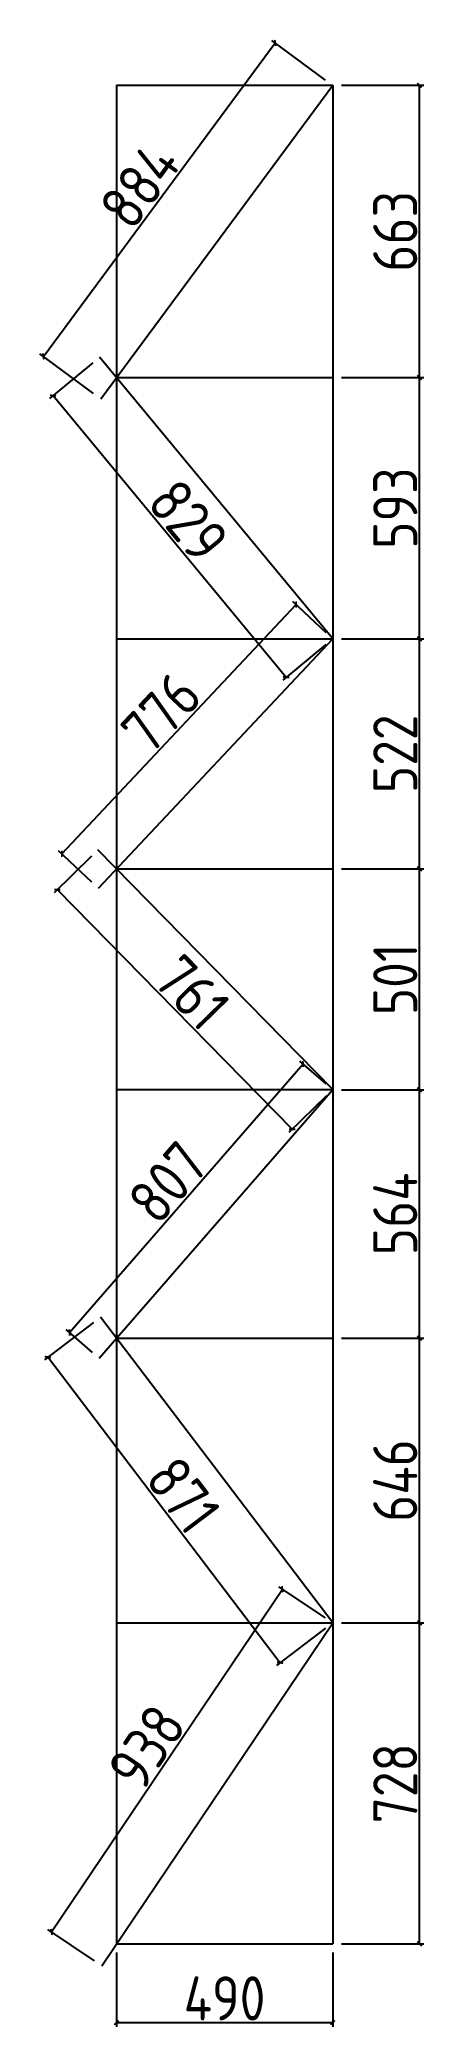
# Model space of a CAD drawing. Extents: x -196983 to 471790, y -783661 to 190401.
# Drawn here: x 102874 to 111585, y -244287 to -199188 of the extents above; entities that cross this region are included whole.
import ezdxf

# ---------------------------------------------------------------- set-up
doc = ezdxf.new("R2010")
doc.units = 0
doc.header["$LTSCALE"] = 1000
doc.header["$MEASUREMENT"] = 0
doc.layers.add('AXIS', color=3, linetype='Continuous')
doc.styles.get("Standard").update_dxf_attribs({"font": 'gbenor.shx', "bigfont": 'gbcbig.shx'})
doc.dimstyles.get("Standard").update_dxf_attribs({"dimscale": 100, "dimtxt": 3.5, "dimasz": 1, "dimexe": 2.5, "dimexo": 3, "dimgap": 1.5, "dimtad": 1, "dimdec": 0, "dimzin": 0, "dimdsep": 46, "dimtxsty": 'Standard', "dimblk": 'ARCHTICK', "dimcen": 0.09, "dimadec": 0, "dimazin": 0, "dimtfac": 1, "dimtdec": 0, "dimtix": 1, "dimtmove": 2, "dimatfit": 3, "dimfxl": 1, "dimtolj": 1, "dimtzin": 0, "dimarcsym": 0})

msp = doc.modelspace()

# ---------------------------------------------------------------- blocks, each defined once
blk = doc.blocks.new('_ArchTick')
at = {"color": 0, "linetype": 'ByBlock', "const_width": 0.4}
blk.add_lwpolyline([(-0.5, -0.5), (0.5, 0.5)], dxfattribs=at)
blk = doc.blocks.new('*D1596')
at = {"layer": 'AXIS', "color": 0, "lineweight": -2}
for p, q in [((104611, -242592), (104611, -244281)), ((109511, -242592), (109511, -244281)), ((104611, -244181), (109511, -244181))]:
    blk.add_line(p, q, dxfattribs=at)
at = {"layer": 'Defpoints', "color": 0}
for p in [(104611, -242392), (109511, -242392), (109511, -244181)]:
    blk.add_point(p, dxfattribs=at)
at = {"layer": 'AXIS', "color": 0, "lineweight": -2, "xscale": 100, "yscale": 100, "zscale": 100, "rotation": 180}
blk.add_blockref('_ArchTick', (104611, -244181), dxfattribs=at)
at = {"layer": 'AXIS', "color": 0, "lineweight": -2, "xscale": 100, "yscale": 100, "zscale": 100}
blk.add_blockref('_ArchTick', (109511, -244181), dxfattribs=at)
at = {"layer": 'AXIS', "color": 0, "insert": (107061, -243631), "char_height": 1000, "attachment_point": 5}
blk.add_mtext('\\A1;490', dxfattribs=at)
blk = doc.blocks.new('*D1597')
at = {"layer": 'AXIS', "color": 0, "lineweight": -2}
for p, q in [((109711, -235112), (111579, -235112)), ((111479, -242392), (111479, -235112)), ((109711, -242392), (111579, -242392))]:
    blk.add_line(p, q, dxfattribs=at)
at = {"layer": 'Defpoints', "color": 0}
for p in [(109511, -235112), (111479, -235112), (109511, -242392)]:
    blk.add_point(p, dxfattribs=at)
at = {"layer": 'AXIS', "color": 0, "lineweight": -2, "xscale": 100, "yscale": 100, "zscale": 100}
for p, rotation in [((111479, -235112), 90), ((111479, -242392), 270)]:
    blk.add_blockref('_ArchTick', p, dxfattribs=dict(at, rotation=rotation))
at = {"layer": 'AXIS', "color": 0, "insert": (110929, -238752), "char_height": 1000, "attachment_point": 5, "rotation": 90}
blk.add_mtext('\\A1;728', dxfattribs=at)
blk = doc.blocks.new('*D1598')
at = {"layer": 'AXIS', "color": 0, "lineweight": -2}
for p, q in [((109711, -228652), (111579, -228652)), ((111479, -235112), (111479, -228652)), ((109711, -235112), (111579, -235112))]:
    blk.add_line(p, q, dxfattribs=at)
at = {"layer": 'Defpoints', "color": 0}
for p in [(109511, -228652), (111479, -228652), (109511, -235112)]:
    blk.add_point(p, dxfattribs=at)
at = {"layer": 'AXIS', "color": 0, "lineweight": -2, "xscale": 100, "yscale": 100, "zscale": 100}
for p, rotation in [((111479, -228652), 90), ((111479, -235112), 270)]:
    blk.add_blockref('_ArchTick', p, dxfattribs=dict(at, rotation=rotation))
at = {"layer": 'AXIS', "color": 0, "insert": (110929, -231882), "char_height": 1000, "attachment_point": 5, "rotation": 90}
blk.add_mtext('\\A1;646', dxfattribs=at)
blk = doc.blocks.new('*D1599')
at = {"layer": 'AXIS', "color": 0, "lineweight": -2}
for p, q in [((109711, -223012), (111579, -223012)), ((111479, -228652), (111479, -223012)), ((109711, -228652), (111579, -228652))]:
    blk.add_line(p, q, dxfattribs=at)
at = {"layer": 'Defpoints', "color": 0}
for p in [(109511, -223012), (111479, -223012), (109511, -228652)]:
    blk.add_point(p, dxfattribs=at)
at = {"layer": 'AXIS', "color": 0, "lineweight": -2, "xscale": 100, "yscale": 100, "zscale": 100}
for p, rotation in [((111479, -223012), 90), ((111479, -228652), 270)]:
    blk.add_blockref('_ArchTick', p, dxfattribs=dict(at, rotation=rotation))
at = {"layer": 'AXIS', "color": 0, "insert": (110929, -225832), "char_height": 1000, "attachment_point": 5, "rotation": 90}
blk.add_mtext('\\A1;564', dxfattribs=at)
blk = doc.blocks.new('*D1600')
at = {"layer": 'AXIS', "color": 0, "lineweight": -2}
for p, q in [((109711, -218002), (111579, -218002)), ((111479, -223012), (111479, -218002)), ((109711, -223012), (111579, -223012))]:
    blk.add_line(p, q, dxfattribs=at)
at = {"layer": 'Defpoints', "color": 0}
for p in [(109511, -218002), (111479, -218002), (109511, -223012)]:
    blk.add_point(p, dxfattribs=at)
at = {"layer": 'AXIS', "color": 0, "lineweight": -2, "xscale": 100, "yscale": 100, "zscale": 100}
for p, rotation in [((111479, -218002), 90), ((111479, -223012), 270)]:
    blk.add_blockref('_ArchTick', p, dxfattribs=dict(at, rotation=rotation))
at = {"layer": 'AXIS', "color": 0, "insert": (110929, -220507), "char_height": 1000, "attachment_point": 5, "rotation": 90}
blk.add_mtext('\\A1;501', dxfattribs=at)
blk = doc.blocks.new('*D1601')
at = {"layer": 'AXIS', "color": 0, "lineweight": -2}
for p, q in [((109711, -212782), (111579, -212782)), ((111479, -218002), (111479, -212782)), ((109711, -218002), (111579, -218002))]:
    blk.add_line(p, q, dxfattribs=at)
at = {"layer": 'Defpoints', "color": 0}
for p in [(109511, -212782), (111479, -212782), (109511, -218002)]:
    blk.add_point(p, dxfattribs=at)
at = {"layer": 'AXIS', "color": 0, "lineweight": -2, "xscale": 100, "yscale": 100, "zscale": 100}
for p, rotation in [((111479, -212782), 90), ((111479, -218002), 270)]:
    blk.add_blockref('_ArchTick', p, dxfattribs=dict(at, rotation=rotation))
at = {"layer": 'AXIS', "color": 0, "insert": (110929, -215392), "char_height": 1000, "attachment_point": 5, "rotation": 90}
blk.add_mtext('\\A1;522', dxfattribs=at)
blk = doc.blocks.new('*D1602')
at = {"layer": 'AXIS', "color": 0, "lineweight": -2}
for p, q in [((109711, -206852), (111579, -206852)), ((111479, -212782), (111479, -206852)), ((109711, -212782), (111579, -212782))]:
    blk.add_line(p, q, dxfattribs=at)
at = {"layer": 'Defpoints', "color": 0}
for p in [(109511, -206852), (111479, -206852), (109511, -212782)]:
    blk.add_point(p, dxfattribs=at)
at = {"layer": 'AXIS', "color": 0, "lineweight": -2, "xscale": 100, "yscale": 100, "zscale": 100}
for p, rotation in [((111479, -206852), 90), ((111479, -212782), 270)]:
    blk.add_blockref('_ArchTick', p, dxfattribs=dict(at, rotation=rotation))
at = {"layer": 'AXIS', "color": 0, "insert": (110929, -209817), "char_height": 1000, "attachment_point": 5, "rotation": 90}
blk.add_mtext('\\A1;593', dxfattribs=at)
blk = doc.blocks.new('*D1603')
at = {"layer": 'AXIS', "color": 0, "lineweight": -2}
for p, q in [((109711, -200222), (111579, -200222)), ((111479, -206852), (111479, -200222)), ((109711, -206852), (111579, -206852))]:
    blk.add_line(p, q, dxfattribs=at)
at = {"layer": 'Defpoints', "color": 0}
for p in [(109511, -200222), (111479, -200222), (109511, -206852)]:
    blk.add_point(p, dxfattribs=at)
at = {"layer": 'AXIS', "color": 0, "lineweight": -2, "xscale": 100, "yscale": 100, "zscale": 100}
for p, rotation in [((111479, -200222), 90), ((111479, -206852), 270)]:
    blk.add_blockref('_ArchTick', p, dxfattribs=dict(at, rotation=rotation))
at = {"layer": 'AXIS', "color": 0, "insert": (110929, -203537), "char_height": 1000, "attachment_point": 5, "rotation": 90}
blk.add_mtext('\\A1;663', dxfattribs=at)
blk = doc.blocks.new('*D1604')
at = {"layer": 'AXIS', "color": 0, "lineweight": -2}
for p, q in [((102954, -206373), (108211, -199261)), ((109350, -200103), (108131, -199202)), ((104094, -207216), (102874, -206314))]:
    blk.add_line(p, q, dxfattribs=at)
at = {"layer": 'Defpoints', "color": 0}
for p in [(108211, -199261), (109511, -200222), (104255, -207334)]:
    blk.add_point(p, dxfattribs=at)
at = {"layer": 'AXIS', "color": 0, "lineweight": -2, "xscale": 100, "yscale": 100, "zscale": 100}
for p, rotation in [((108211, -199261), 53.53319555945743), ((102954, -206373), 233.5331955594575)]:
    blk.add_blockref('_ArchTick', p, dxfattribs=dict(at, rotation=rotation))
at = {"layer": 'AXIS', "color": 0, "insert": (105140, -202490), "char_height": 1000, "attachment_point": 5, "rotation": 53.5332}
blk.add_mtext('\\A1;884', dxfattribs=at)
blk = doc.blocks.new('*D1605')
at = {"layer": 'AXIS', "color": 0, "lineweight": -2}
for p, q in [((104075, -206517), (103097, -207325)), ((103174, -207261), (108456, -213654)), ((109357, -212909), (108379, -213718))]:
    blk.add_line(p, q, dxfattribs=at)
at = {"layer": 'Defpoints', "color": 0}
for p in [(104229, -206389), (109511, -212782), (108456, -213654)]:
    blk.add_point(p, dxfattribs=at)
at = {"layer": 'AXIS', "color": 0, "lineweight": -2, "xscale": 100, "yscale": 100, "zscale": 100}
for p, rotation in [((103174, -207261), 129.567157939693), ((108456, -213654), 309.5671579396931)]:
    blk.add_blockref('_ArchTick', p, dxfattribs=dict(at, rotation=rotation))
at = {"layer": 'AXIS', "color": 0, "insert": (106239, -210107), "char_height": 1000, "attachment_point": 5, "rotation": 309.5672}
blk.add_mtext('\\A1;829', dxfattribs=at)
blk = doc.blocks.new('*D1606')
at = {"layer": 'AXIS', "color": 0, "lineweight": -2}
for p, q in [((109365, -212645), (108610, -211936)), ((103373, -217662), (108683, -212005)), ((104055, -218302), (103300, -217594))]:
    blk.add_line(p, q, dxfattribs=at)
at = {"layer": 'Defpoints', "color": 0}
for p in [(108683, -212005), (109511, -212782), (104201, -218439)]:
    blk.add_point(p, dxfattribs=at)
at = {"layer": 'AXIS', "color": 0, "lineweight": -2, "xscale": 100, "yscale": 100, "zscale": 100}
for p, rotation in [((108683, -212005), 46.81112079219076), ((103373, -217662), 226.8111207921908)]:
    blk.add_blockref('_ArchTick', p, dxfattribs=dict(at, rotation=rotation))
at = {"layer": 'AXIS', "color": 0, "insert": (105627, -214457), "char_height": 1000, "attachment_point": 5, "rotation": 46.8111}
blk.add_mtext('\\A1;776', dxfattribs=at)
blk = doc.blocks.new('*D1607')
at = {"layer": 'AXIS', "color": 0, "lineweight": -2}
for p, q in [((104049, -217713), (103200, -218543)), ((103271, -218473), (108591, -223912)), ((109368, -223152), (108519, -223982))]:
    blk.add_line(p, q, dxfattribs=at)
at = {"layer": 'Defpoints', "color": 0}
for p in [(104192, -217573), (109511, -223012), (108591, -223912)]:
    blk.add_point(p, dxfattribs=at)
at = {"layer": 'AXIS', "color": 0, "lineweight": -2, "xscale": 100, "yscale": 100, "zscale": 100}
for p, rotation in [((103271, -218473), 134.3640487462024), ((108591, -223912), 314.3640487462024)]:
    blk.add_blockref('_ArchTick', p, dxfattribs=dict(at, rotation=rotation))
at = {"layer": 'AXIS', "color": 0, "insert": (106324, -220808), "char_height": 1000, "attachment_point": 5, "rotation": 314.364}
blk.add_mtext('\\A1;761', dxfattribs=at)
blk = doc.blocks.new('*D1608')
at = {"layer": 'AXIS', "color": 0, "lineweight": -2}
for p, q in [((103547, -228522), (108840, -222429)), ((109360, -222881), (108765, -222364)), ((104067, -228974), (103471, -228456))]:
    blk.add_line(p, q, dxfattribs=at)
at = {"layer": 'Defpoints', "color": 0}
for p in [(108840, -222429), (109511, -223012), (104218, -229105)]:
    blk.add_point(p, dxfattribs=at)
at = {"layer": 'AXIS', "color": 0, "lineweight": -2, "xscale": 100, "yscale": 100, "zscale": 100}
for p, rotation in [((108840, -222429), 49.01607372368444), ((103547, -228522), 229.0160737236845)]:
    blk.add_blockref('_ArchTick', p, dxfattribs=dict(at, rotation=rotation))
at = {"layer": 'AXIS', "color": 0, "insert": (105778, -225115), "char_height": 1000, "attachment_point": 5, "rotation": 49.0161}
blk.add_mtext('\\A1;807', dxfattribs=at)
blk = doc.blocks.new('*D1609')
at = {"layer": 'AXIS', "color": 0, "lineweight": -2}
for p, q in [((104089, -228295), (102977, -229139)), ((103056, -229078), (108319, -236016)), ((109352, -235233), (108239, -236077))]:
    blk.add_line(p, q, dxfattribs=at)
at = {"layer": 'Defpoints', "color": 0}
for p in [(104249, -228174), (109511, -235112), (108319, -236016)]:
    blk.add_point(p, dxfattribs=at)
at = {"layer": 'AXIS', "color": 0, "lineweight": -2, "xscale": 100, "yscale": 100, "zscale": 100}
for p, rotation in [((103056, -229078), 127.180823836209), ((108319, -236016), 307.180823836209)]:
    blk.add_blockref('_ArchTick', p, dxfattribs=dict(at, rotation=rotation))
at = {"layer": 'AXIS', "color": 0, "insert": (106126, -232215), "char_height": 1000, "attachment_point": 5, "rotation": 307.1808}
blk.add_mtext('\\A1;871', dxfattribs=at)
blk = doc.blocks.new('*D1610')
at = {"layer": 'AXIS', "color": 0, "lineweight": -2}
for p, q in [((103138, -242123), (108373, -234346)), ((109345, -235000), (108290, -234290)), ((104110, -242778), (103055, -242068))]:
    blk.add_line(p, q, dxfattribs=at)
at = {"layer": 'Defpoints', "color": 0}
for p in [(108373, -234346), (109511, -235112), (104276, -242890)]:
    blk.add_point(p, dxfattribs=at)
at = {"layer": 'AXIS', "color": 0, "lineweight": -2, "xscale": 100, "yscale": 100, "zscale": 100}
for p, rotation in [((108373, -234346), 56.05641298024822), ((103138, -242123), 236.0564129802482)]:
    blk.add_blockref('_ArchTick', p, dxfattribs=dict(at, rotation=rotation))
at = {"layer": 'AXIS', "color": 0, "insert": (105299, -237928), "char_height": 1000, "attachment_point": 5, "rotation": 56.0564}
blk.add_mtext('\\A1;938', dxfattribs=at)

# ---------------------------------------------------------------- dimensions: what is measured, and where the dimension line sits
at = {"layer": 'AXIS', "color": 4}
for p1, p2, distance, picture, middle in [((104254.6, -207334.4), (109511.2, -200221.9), 1616.8, '*D1604', (105140.4, -202490.3)), ((104229, -206389.4), (109511.2, -212781.9), -1368.8, '*D1605', (106238.9, -210107.2)), ((104200.6, -218439.4), (109511.2, -212781.9), 1135.5, '*D1606', (105627, -214457.1)), ((104191.7, -217573), (109511.2, -223011.9), -1287.3, '*D1607', (106324.4, -220807.9)), ((104217.7, -229104.9), (109511.2, -223011.9), 888.6, '*D1608', (105778.4, -225114.9)), ((104248.6, -228173.9), (109511.2, -235111.9), -1496.3, '*D1609', (106125.9, -232214.8)), ((104276.2, -242889.7), (109511.2, -235111.9), 1372.2, '*D1610', (105299.1, -237927.5))]:
    dim = msp.add_aligned_dim(p1=p1, p2=p2, distance=distance, dimstyle='Standard', override={"dimtxt": 10, "dimexe": 1, "dimexo": 2, "dimgap": 0.5, "dimlfac": 0.1}, dxfattribs=at)
    dim.commit()
    dim.dimension.update_dxf_attribs({"geometry": picture, "text_midpoint": middle})
for base, p1, p2, picture, middle in [((111478.8, -200221.9), (109511.2, -206851.9), (109511.2, -200221.9), '*D1603', (110928.8, -203536.9)), ((111478.8, -206851.9), (109511.2, -212781.9), (109511.2, -206851.9), '*D1602', (110928.8, -209816.9)), ((111478.8, -212781.9), (109511.2, -218001.9), (109511.2, -212781.9), '*D1601', (110928.8, -215391.9)), ((111478.8, -218001.9), (109511.2, -223011.9), (109511.2, -218001.9), '*D1600', (110928.8, -220506.9)), ((111478.8, -223011.9), (109511.2, -228651.9), (109511.2, -223011.9), '*D1599', (110928.8, -225831.9)), ((111478.8, -228651.9), (109511.2, -235111.9), (109511.2, -228651.9), '*D1598', (110928.8, -231881.9)), ((111478.8, -235111.9), (109511.2, -242391.9), (109511.2, -235111.9), '*D1597', (110928.8, -238751.9))]:
    dim = msp.add_linear_dim(base=base, p1=p1, p2=p2, angle=90, dimstyle='Standard', override={"dimtxt": 10, "dimexe": 1, "dimexo": 2, "dimgap": 0.5, "dimlfac": 0.1}, dxfattribs=at)
    dim.commit()
    dim.dimension.update_dxf_attribs({"geometry": picture, "text_midpoint": middle})
dim = msp.add_linear_dim(base=(109511.2, -244180.6), p1=(104611.2, -242391.9), p2=(109511.2, -242391.9), dimstyle='Standard', override={"dimtxt": 10, "dimexe": 1, "dimexo": 2, "dimgap": 0.5, "dimlfac": 0.1}, dxfattribs=at)
dim.commit()
dim.dimension.update_dxf_attribs({"geometry": '*D1596', "text_midpoint": (107061.2, -243630.6)})

# ---------------------------------------------------------------- linework, layer by layer
at = {"color": 3}
for p, q in [((104254.6, -207334.4), (109511.2, -200221.9)), ((104611.2, -200221.9), (104611.2, -242391.9)), ((109511.2, -212781.9), (104229, -206389.4)), ((104200.6, -218439.4), (109511.2, -212781.9)), ((109511.2, -223011.9), (104191.7, -217573)), ((104217.7, -229104.9), (109511.2, -223011.9)), ((109511.2, -235111.9), (104248.6, -228173.9)), ((104276.2, -242889.7), (109511.2, -235111.9))]:
    msp.add_line(p, q, dxfattribs=at)
at = {"layer": 'AXIS', "color": 4}
for p, q in [((104611.2, -200221.9), (109511.2, -200221.9)), ((109511.2, -200221.9), (109511.2, -242391.9)), ((104611.2, -206851.9), (109511.2, -206851.9)), ((104611.2, -212781.9), (109511.2, -212781.9)), ((104611.2, -218001.9), (109511.2, -218001.9)), ((104611.2, -223011.9), (109511.2, -223011.9)), ((104611.2, -228651.9), (109511.2, -228651.9)), ((104611.2, -235111.9), (109511.2, -235111.9)), ((104611.2, -242391.9), (109511.2, -242391.9))]:
    msp.add_line(p, q, dxfattribs=at)

msp.set_redraw_order([(e.dxf.handle, doc.entitydb.next_handle()) for e in msp.query("TEXT MTEXT ATTDEF DIMENSION ARC_DIMENSION")])  # texts and dimensions are drawn at this point

doc.saveas('drawing.dxf')
